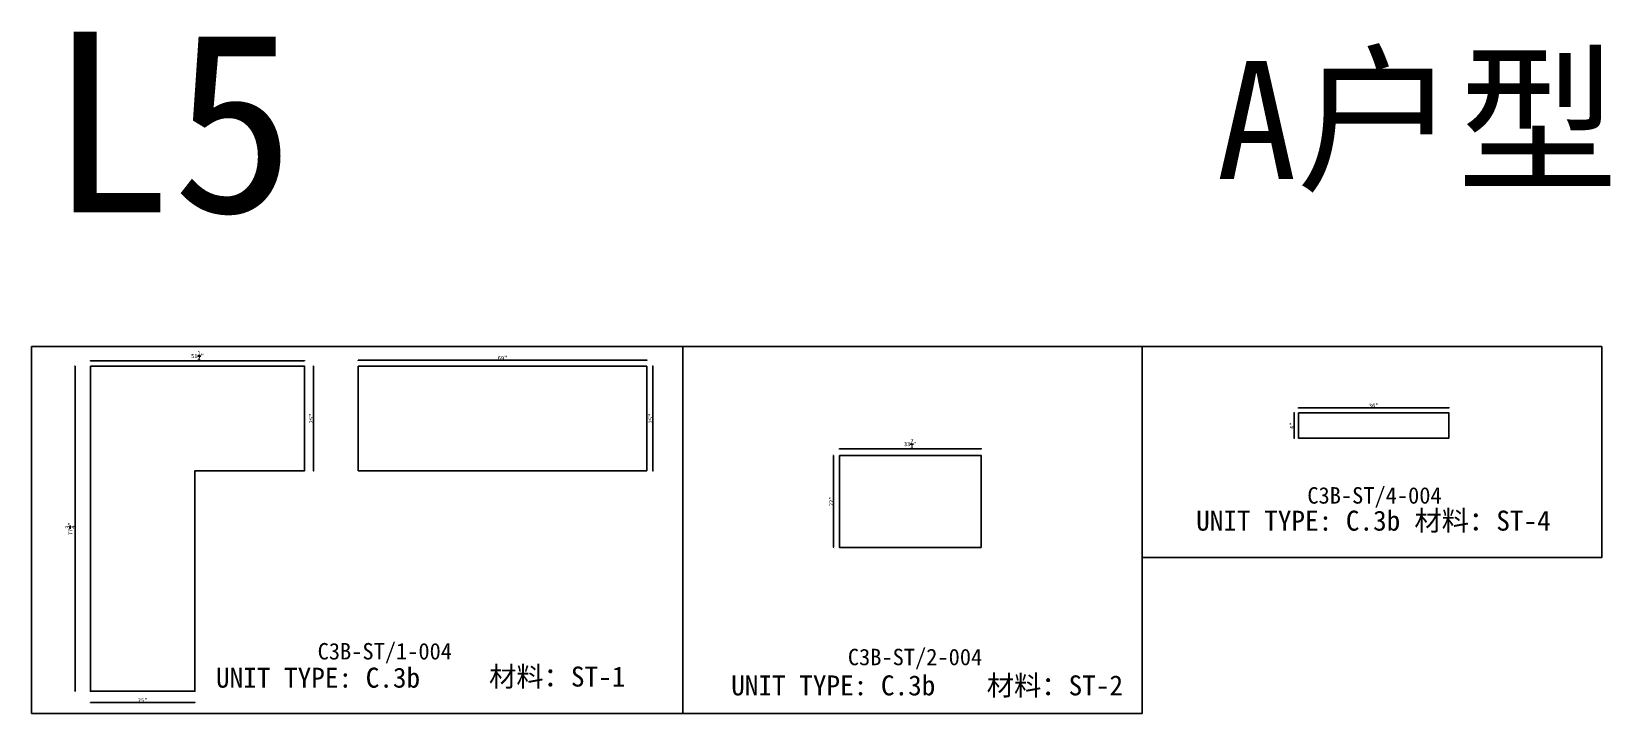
# Model space of a CAD drawing. Header units: millimetres. Extents: x -46966 to 138077, y -48408 to 2116.
# Drawn here: x 102126 to 111720, y -2182 to 1961 of the extents above; entities that cross this region are included whole.
import ezdxf
from ezdxf.enums import TextEntityAlignment as Align

# ---------------------------------------------------------------- set-up
doc = ezdxf.new("R2010")
doc.units = ezdxf.units.MM
doc.layers.add('PART_NUMBER', color=3, linetype='Continuous')
doc.styles.add('样式 1', font='')
doc.styles.get('样式 1').set_extended_font_data('NSimSun')
doc.dimstyles.new('副本 ISO-25', dxfattribs={"dimtxt": 25, "dimasz": 10, "dimexe": 1.5, "dimexo": 0.5, "dimtad": 1, "dimlfac": 0.03937, "dimlunit": 5, "dimtxsty": '样式 1', "dimblk": 'ARCHTICK', "dimcen": 2.5, "dimclrd": 256, "dimclrt": 1, "dimazin": 3, "dimtfac": 1, "dimtmove": 0, "dimatfit": 3, "dimfxlon": 1})

msp = doc.modelspace()

# ---------------------------------------------------------------- texts
at = {"style": '样式 1'}
for s, height, p in [('L5', 1098.6712, (102233.491, 862.818)), ('A户型', 716.2262, (109325.517, 1066.337)), ('UNIT TYPE: C.3b', 121.5865, (109202.355, -1071.51)), ('材料：ST-4', 121.5865, (110528.636, -1071.51)), ('UNIT TYPE: C.3b', 121.5865, (103246.406, -2025.642)), ('材料：ST-1', 121.5865, (104905.692, -2018.987)), ('UNIT TYPE: C.3b', 121.5865, (106377.18, -2072.615)), ('材料：ST-2', 121.5865, (107929.905, -2072.615))]:
    msp.add_text(s, height=height, dxfattribs=at).set_placement(p)
at = {"layer": 'PART_NUMBER', "color": 3, "style": '样式 1'}
for s, p in [('C3B-ST/4-004', (110286.18, -857.184)), ('C3B-ST/1-004', (104272.424, -1804.353)), ('C3B-ST/2-004', (107494.306, -1839.353))]:
    msp.add_text(s, height=100, dxfattribs=at).set_placement(p, align=Align.MIDDLE_CENTER)

# ---------------------------------------------------------------- blocks, each defined once
blk = doc.blocks.new('_ArchTick')
at = {"color": 0, "linetype": 'ByBlock', "const_width": 0.15}
blk.add_lwpolyline([(-0.5, -0.5), (0.5, 0.5)], dxfattribs=at)
blk = doc.blocks.new('*D1626')
at = {"color": 0, "lineweight": -2, "transparency": 16777216}
for p, q in [((105899.8, -72.5), (105902.3, -72.5)), ((105899.8, -707.5), (105902.3, -707.5))]:
    blk.add_line(p, q, dxfattribs=at)
at = {"lineweight": -2, "transparency": 16777216}
blk.add_line((105900.8, -707.5), (105900.8, -72.5), dxfattribs=at)
at = {"layer": 'Defpoints', "color": 0, "transparency": 16777216}
for p in [(105863.9, -72.5), (105900.8, -72.5), (105863.9, -707.5)]:
    blk.add_point(p, dxfattribs=at)
at = {"lineweight": -2, "transparency": 16777216, "xscale": 10, "yscale": 10, "zscale": 10}
for p, rotation in [((105900.8, -72.5), 90), ((105900.8, -707.5), 270)]:
    blk.add_blockref('_ArchTick', p, dxfattribs=dict(at, rotation=rotation))
at = {"color": 1, "transparency": 16777216, "insert": (105887.7, -390), "char_height": 25, "attachment_point": 5, "rotation": 90, "style": '样式 1'}
blk.add_mtext('\\A1;25"', dxfattribs=at)
blk = doc.blocks.new('*D1627')
at = {"color": 0, "lineweight": -2, "transparency": 16777216}
for p, q in [((104111.3, -37.2), (104111.3, -34.7)), ((105863.9, -37.2), (105863.9, -34.7))]:
    blk.add_line(p, q, dxfattribs=at)
at = {"lineweight": -2, "transparency": 16777216}
blk.add_line((105863.9, -36.2), (104111.3, -36.2), dxfattribs=at)
at = {"layer": 'Defpoints', "color": 0, "transparency": 16777216}
for p in [(104111.3, -36.2), (104111.3, -72.5), (105863.9, -72.5)]:
    blk.add_point(p, dxfattribs=at)
at = {"lineweight": -2, "transparency": 16777216, "xscale": 10, "yscale": 10, "zscale": 10, "rotation": 180}
blk.add_blockref('_ArchTick', (104111.3, -36.2), dxfattribs=at)
at = {"lineweight": -2, "transparency": 16777216, "xscale": 10, "yscale": 10, "zscale": 10}
blk.add_blockref('_ArchTick', (105863.9, -36.2), dxfattribs=at)
at = {"color": 1, "transparency": 16777216, "insert": (104987.6, -23), "char_height": 25, "attachment_point": 5, "style": '样式 1'}
blk.add_mtext('\\A1;69"', dxfattribs=at)
blk = doc.blocks.new('*D1628')
at = {"color": 0, "lineweight": -2, "transparency": 16777216}
for p, q in [((102483.2, -40.4), (102483.2, -37.9)), ((103785, -40.4), (103785, -37.9))]:
    blk.add_line(p, q, dxfattribs=at)
at = {"lineweight": -2, "transparency": 16777216}
blk.add_line((103785, -39.4), (102483.2, -39.4), dxfattribs=at)
at = {"layer": 'Defpoints', "color": 0, "transparency": 16777216}
for p in [(102483.2, -39.4), (102483.2, -72.5), (103785, -72.5)]:
    blk.add_point(p, dxfattribs=at)
at = {"lineweight": -2, "transparency": 16777216, "xscale": 10, "yscale": 10, "zscale": 10, "rotation": 180}
blk.add_blockref('_ArchTick', (102483.2, -39.4), dxfattribs=at)
at = {"lineweight": -2, "transparency": 16777216, "xscale": 10, "yscale": 10, "zscale": 10}
blk.add_blockref('_ArchTick', (103785, -39.4), dxfattribs=at)
at = {"color": 1, "transparency": 16777216, "insert": (103134.1, -10.3), "char_height": 25, "attachment_point": 5, "style": '样式 1'}
blk.add_mtext('\\A1;51{\\H1x;\\S1/4;}"', dxfattribs=at)
blk = doc.blocks.new('*D1629')
at = {"color": 0, "lineweight": -2, "transparency": 16777216}
for p, q in [((103837.4, -72.5), (103839.9, -72.5)), ((103837.4, -707.5), (103839.9, -707.5))]:
    blk.add_line(p, q, dxfattribs=at)
at = {"lineweight": -2, "transparency": 16777216}
blk.add_line((103838.4, -707.5), (103838.4, -72.5), dxfattribs=at)
at = {"layer": 'Defpoints', "color": 0, "transparency": 16777216}
for p in [(103785, -72.5), (103838.4, -72.5), (103785, -707.5)]:
    blk.add_point(p, dxfattribs=at)
at = {"lineweight": -2, "transparency": 16777216, "xscale": 10, "yscale": 10, "zscale": 10}
for p, rotation in [((103838.4, -72.5), 90), ((103838.4, -707.5), 270)]:
    blk.add_blockref('_ArchTick', p, dxfattribs=dict(at, rotation=rotation))
at = {"color": 1, "transparency": 16777216, "insert": (103825.3, -390), "char_height": 25, "attachment_point": 5, "rotation": 90, "style": '样式 1'}
blk.add_mtext('\\A1;25"', dxfattribs=at)
blk = doc.blocks.new('*D1630')
at = {"color": 0, "lineweight": -2, "transparency": 16777216}
for p, q in [((102483.2, -2114.8), (102483.2, -2117.3)), ((103118.2, -2114.8), (103118.2, -2117.3))]:
    blk.add_line(p, q, dxfattribs=at)
at = {"lineweight": -2, "transparency": 16777216}
blk.add_line((102483.2, -2115.8), (103118.2, -2115.8), dxfattribs=at)
at = {"layer": 'Defpoints', "color": 0, "transparency": 16777216}
for p in [(102483.2, -2047.3), (103118.2, -2047.3), (103118.2, -2115.8)]:
    blk.add_point(p, dxfattribs=at)
at = {"lineweight": -2, "transparency": 16777216, "xscale": 10, "yscale": 10, "zscale": 10, "rotation": 180}
blk.add_blockref('_ArchTick', (102483.2, -2115.8), dxfattribs=at)
at = {"lineweight": -2, "transparency": 16777216, "xscale": 10, "yscale": 10, "zscale": 10}
blk.add_blockref('_ArchTick', (103118.2, -2115.8), dxfattribs=at)
at = {"color": 1, "transparency": 16777216, "insert": (102800.7, -2102.6), "char_height": 25, "attachment_point": 5, "style": '样式 1'}
blk.add_mtext('\\A1;25"', dxfattribs=at)
blk = doc.blocks.new('*D1631')
at = {"color": 0, "lineweight": -2, "transparency": 16777216}
for p, q in [((102391, -72.5), (102388.5, -72.5)), ((102391, -2047.3), (102388.5, -2047.3))]:
    blk.add_line(p, q, dxfattribs=at)
at = {"lineweight": -2, "transparency": 16777216}
blk.add_line((102390, -2047.3), (102390, -72.5), dxfattribs=at)
at = {"layer": 'Defpoints', "color": 0, "transparency": 16777216}
for p in [(102390, -72.5), (102483.2, -72.5), (102483.2, -2047.3)]:
    blk.add_point(p, dxfattribs=at)
at = {"lineweight": -2, "transparency": 16777216, "xscale": 10, "yscale": 10, "zscale": 10}
for p, rotation in [((102390, -72.5), 90), ((102390, -2047.3), 270)]:
    blk.add_blockref('_ArchTick', p, dxfattribs=dict(at, rotation=rotation))
at = {"color": 1, "transparency": 16777216, "insert": (102360.9, -1059.9), "char_height": 25, "attachment_point": 5, "rotation": 90, "style": '样式 1'}
blk.add_mtext('\\A1;77{\\H1x;\\S3/4;}"', dxfattribs=at)
blk = doc.blocks.new('*D1632')
at = {"color": 0, "lineweight": -2, "transparency": 16777216}
for p, q in [((107035.3, -575.6), (107035.3, -573.1)), ((107895.7, -575.6), (107895.7, -573.1))]:
    blk.add_line(p, q, dxfattribs=at)
at = {"lineweight": -2, "transparency": 16777216}
blk.add_line((107035.3, -574.6), (107895.7, -574.6), dxfattribs=at)
at = {"layer": 'Defpoints', "color": 0, "transparency": 16777216}
for p in [(107895.7, -574.6), (107035.3, -614), (107895.7, -614)]:
    blk.add_point(p, dxfattribs=at)
at = {"lineweight": -2, "transparency": 16777216, "xscale": 10, "yscale": 10, "zscale": 10, "rotation": 180}
blk.add_blockref('_ArchTick', (107035.3, -574.6), dxfattribs=at)
at = {"lineweight": -2, "transparency": 16777216, "xscale": 10, "yscale": 10, "zscale": 10}
blk.add_blockref('_ArchTick', (107895.7, -574.6), dxfattribs=at)
at = {"color": 1, "transparency": 16777216, "insert": (107465.5, -545.5), "char_height": 25, "attachment_point": 5, "style": '样式 1'}
blk.add_mtext('\\A1;33{\\H1x;\\S7/8;}"', dxfattribs=at)
blk = doc.blocks.new('*D1633')
at = {"color": 0, "lineweight": -2, "transparency": 16777216}
for p, q in [((106999.6, -614), (106997.1, -614)), ((106999.6, -1172.8), (106997.1, -1172.8))]:
    blk.add_line(p, q, dxfattribs=at)
at = {"lineweight": -2, "transparency": 16777216}
blk.add_line((106998.6, -614), (106998.6, -1172.8), dxfattribs=at)
at = {"layer": 'Defpoints', "color": 0, "transparency": 16777216}
for p in [(107035.3, -614), (106998.6, -1172.8), (107035.3, -1172.8)]:
    blk.add_point(p, dxfattribs=at)
at = {"lineweight": -2, "transparency": 16777216, "xscale": 10, "yscale": 10, "zscale": 10}
for p, rotation in [((106998.6, -614), 90), ((106998.6, -1172.8), 270)]:
    blk.add_blockref('_ArchTick', p, dxfattribs=dict(at, rotation=rotation))
at = {"color": 1, "transparency": 16777216, "insert": (106985.5, -893.4), "char_height": 25, "attachment_point": 5, "rotation": 90, "style": '样式 1'}
blk.add_mtext('\\A1;22"', dxfattribs=at)
blk = doc.blocks.new('*D1636')
at = {"color": 0, "lineweight": -2, "transparency": 16777216}
for p, q in [((109824, -326.5), (109824, -324)), ((110738.4, -326.5), (110738.4, -324))]:
    blk.add_line(p, q, dxfattribs=at)
at = {"lineweight": -2, "transparency": 16777216}
blk.add_line((109824, -325.5), (110738.4, -325.5), dxfattribs=at)
at = {"layer": 'Defpoints', "color": 0, "transparency": 16777216}
for p in [(109824, -356.4), (110738.4, -325.5), (110738.4, -356.4)]:
    blk.add_point(p, dxfattribs=at)
at = {"lineweight": -2, "transparency": 16777216, "xscale": 10, "yscale": 10, "zscale": 10, "rotation": 180}
blk.add_blockref('_ArchTick', (109824, -325.5), dxfattribs=at)
at = {"lineweight": -2, "transparency": 16777216, "xscale": 10, "yscale": 10, "zscale": 10}
blk.add_blockref('_ArchTick', (110738.4, -325.5), dxfattribs=at)
at = {"color": 1, "transparency": 16777216, "insert": (110281.2, -312.4), "char_height": 25, "attachment_point": 5, "style": '样式 1'}
blk.add_mtext('\\A1;36"', dxfattribs=at)
blk = doc.blocks.new('*D1637')
at = {"color": 0, "lineweight": -2, "transparency": 16777216}
for p, q in [((109799.2, -356.4), (109796.7, -356.4)), ((109799.2, -508.8), (109796.7, -508.8))]:
    blk.add_line(p, q, dxfattribs=at)
at = {"lineweight": -2, "transparency": 16777216}
blk.add_line((109798.2, -508.8), (109798.2, -356.4), dxfattribs=at)
at = {"layer": 'Defpoints', "color": 0, "transparency": 16777216}
for p in [(109798.2, -356.4), (109824, -356.4), (109824, -508.8)]:
    blk.add_point(p, dxfattribs=at)
at = {"lineweight": -2, "transparency": 16777216, "xscale": 10, "yscale": 10, "zscale": 10}
for p, rotation in [((109798.2, -356.4), 90), ((109798.2, -508.8), 270)]:
    blk.add_blockref('_ArchTick', p, dxfattribs=dict(at, rotation=rotation))
at = {"color": 1, "transparency": 16777216, "insert": (109785.1, -432.6), "char_height": 25, "attachment_point": 5, "rotation": 90, "style": '样式 1'}
blk.add_mtext('\\A1;6"', dxfattribs=at)

# ---------------------------------------------------------------- dimensions: what is measured, and where the dimension line sits
for base, p1, p2, angle, picture, middle in [((102483.212, -39.359), (103784.962, -72.492), (102483.212, -72.492), 180, '*D1628', (103134.087, -10.336)), ((102389.99, -72.492), (102483.212, -2047.342), (102483.212, -72.492), 90, '*D1631', (102360.896, -1059.917)), ((103838.407, -72.492), (103784.962, -707.492), (103784.962, -72.492), 90, '*D1629', (103825.282, -389.992)), ((104111.257, -36.162), (105863.857, -72.492), (104111.257, -72.492), 180, '*D1627', (104987.557, -23.037)), ((105900.796, -72.492), (105863.857, -707.492), (105863.857, -72.492), 90, '*D1626', (105887.671, -389.992)), ((109798.212, -356.353), (109824.046, -508.753), (109824.046, -356.353), 90, '*D1637', (109785.087, -432.553)), ((106998.606, -1172.834), (107035.252, -614.034), (107035.252, -1172.834), 90, '*D1633', (106985.481, -893.434)), ((103118.212, -2115.758), (102483.212, -2047.342), (103118.212, -2047.342), 180, '*D1630', (102800.712, -2102.633))]:
    dim = msp.add_linear_dim(base=base, p1=p1, p2=p2, angle=angle, dimstyle='副本 ISO-25')
    dim.commit()
    dim.dimension.update_dxf_attribs({"geometry": picture, "text_midpoint": middle})
for base, p1, p2, picture, middle in [((110738.446, -325.518), (109824.046, -356.353), (110738.446, -356.353), '*D1636', (110281.246, -312.393)), ((107895.677, -574.607), (107035.252, -614.034), (107895.677, -614.034), '*D1632', (107465.464, -545.514))]:
    dim = msp.add_linear_dim(base=base, p1=p1, p2=p2, dimstyle='副本 ISO-25')
    dim.commit()
    dim.dimension.update_dxf_attribs({"geometry": picture, "text_midpoint": middle})

# ---------------------------------------------------------------- linework, layer by layer
at = {"color": 1}
for points in [[(102125.971, 47.383), (106082.853, 47.383), (106082.853, -2182.184), (102125.971, -2182.184)], [(106082.853, -2182.184), (108874.727, -2182.184), (108874.727, 47.383), (106082.853, 47.383)], [(108874.727, 47.383), (111666.602, 47.383), (111666.602, -1235.015), (108874.727, -1235.015)]]:
    msp.add_lwpolyline(points, close=True, dxfattribs=at)
for points in [[(102483.212, -72.492), (103784.962, -72.492), (103784.962, -707.492), (103118.212, -707.492), (103118.212, -2047.342), (102483.212, -2047.342)], [(105863.857, -707.492), (104111.257, -707.492), (104111.257, -72.492), (105863.857, -72.492)], [(109824.046, -356.353), (110738.446, -356.353), (110738.446, -508.753), (109824.046, -508.753)], [(107035.252, -614.034), (107895.677, -614.034), (107895.677, -1172.834), (107035.252, -1172.834)]]:
    msp.add_lwpolyline(points, close=True)

msp.set_redraw_order([(e.dxf.handle, doc.entitydb.next_handle()) for e in msp.query("TEXT MTEXT ATTDEF DIMENSION ARC_DIMENSION")])  # texts and dimensions are drawn at this point

doc.saveas('drawing.dxf')
